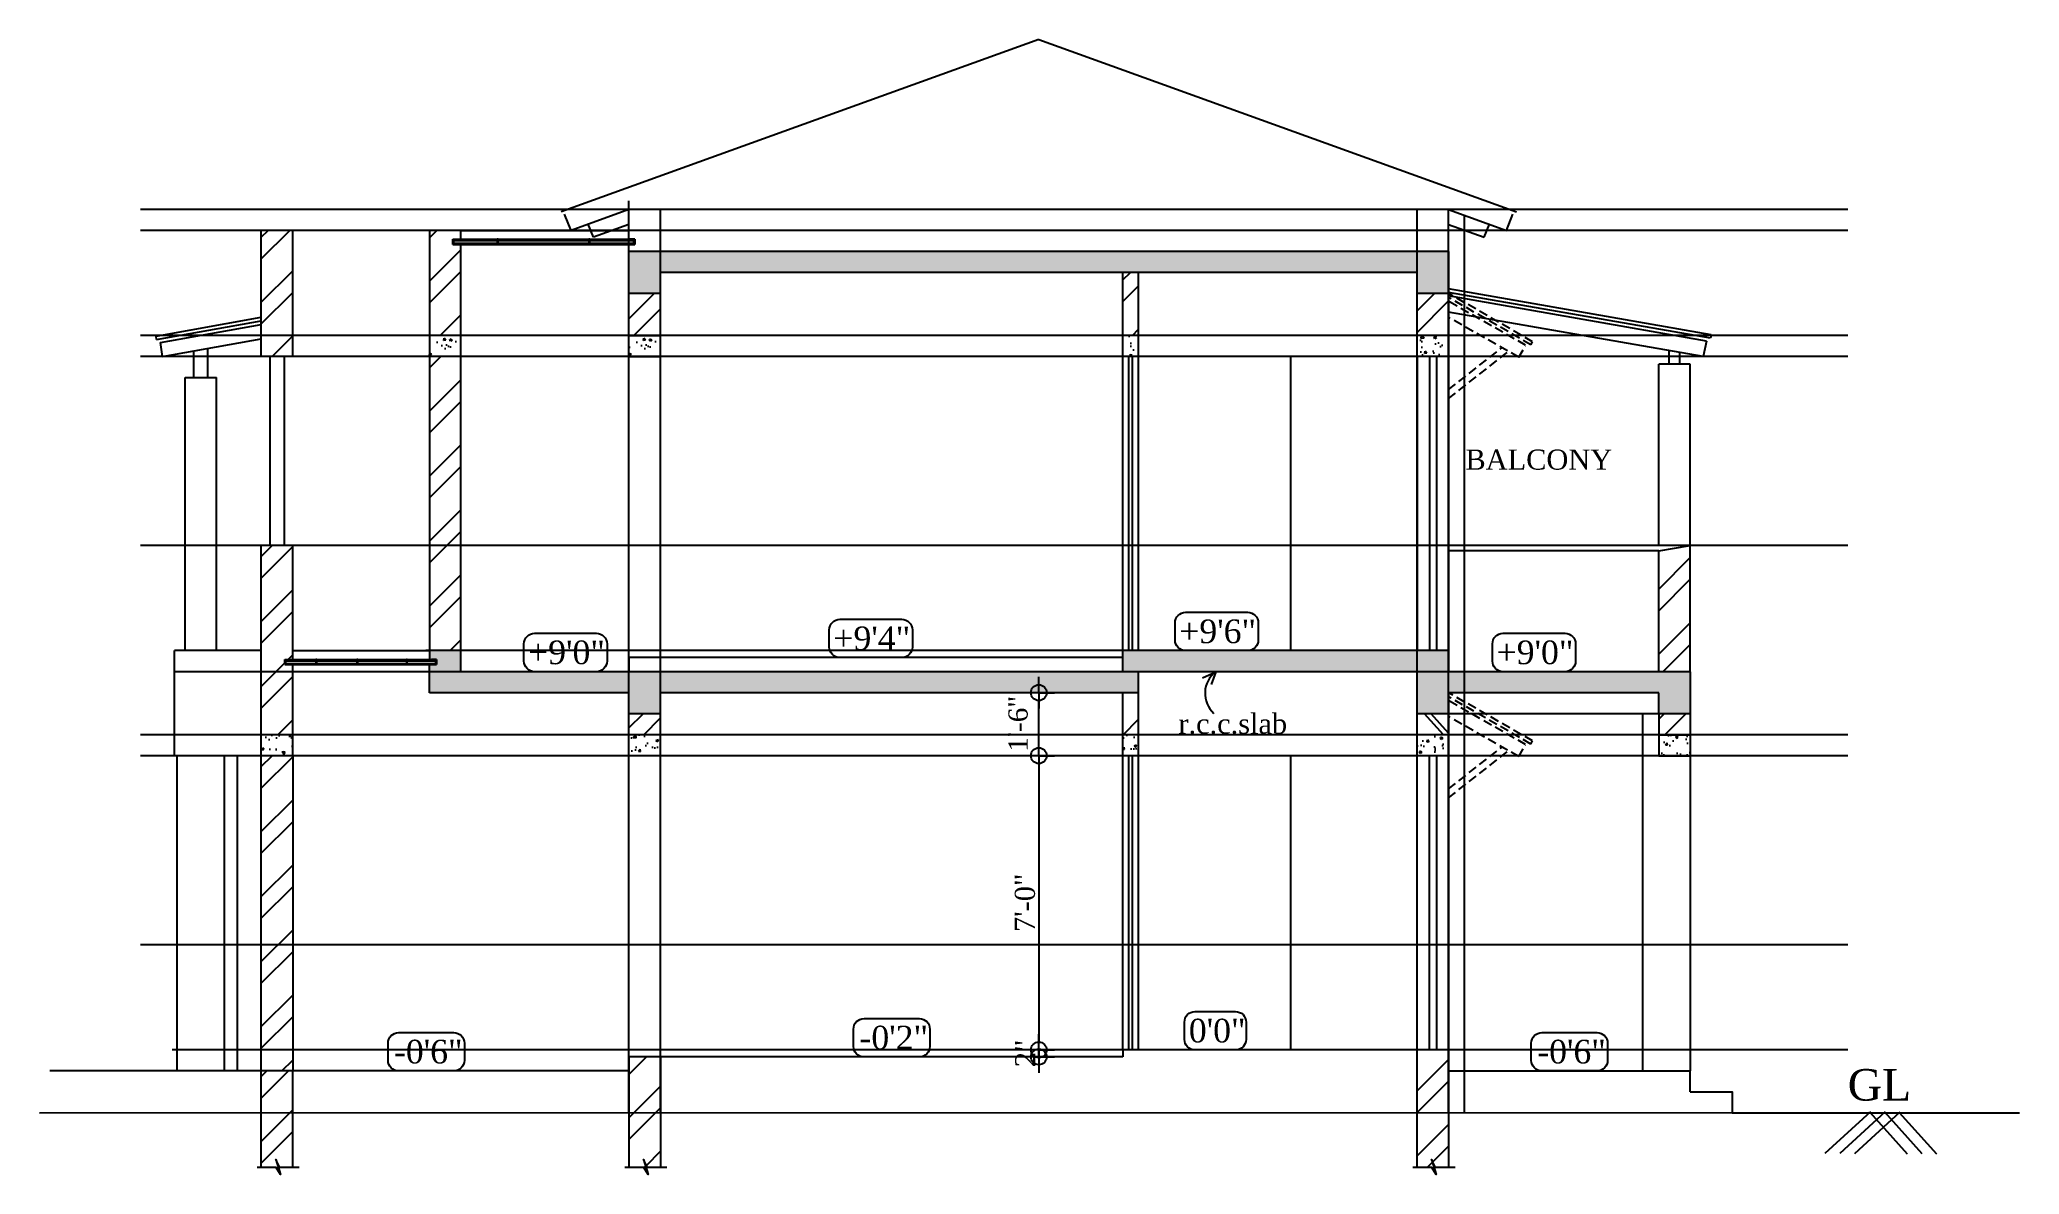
# Model space of a CAD drawing. Extents: x -4781 to 3971, y -2954 to -1072.
# Drawn here: x 3406 to 3971, y -2196 to -1872 of the extents above; entities that cross this region are included whole.
import ezdxf
from ezdxf.enums import TextEntityAlignment as Align

# ---------------------------------------------------------------- set-up
doc = ezdxf.new("R2010")
doc.units = 0
doc.header["$LTSCALE"] = 20
doc.header["$MEASUREMENT"] = 0
doc.header["$PDMODE"] = 34
doc.linetypes.add('HIDDEN2', pattern=[0.1875, 0.125, -0.0625])
doc.layers.get('0').update_dxf_attribs({"linetype": 'CONTINUOUS'})
doc.layers.get('DEFPOINTS').update_dxf_attribs({"linetype": 'CONTINUOUS'})
for name, color, linetype in [('ARC', 5, 'CONTINUOUS'), ('beam', 7, 'CONTINUOUS'), ('BORTEXT', 2, 'CONTINUOUS'), ('DETTEXT', 7, 'CONTINUOUS'), ('DIMLINE', 254, 'CONTINUOUS'), ('DOOR', 1, 'CONTINUOUS'), ('elevlay', 9, 'CONTINUOUS'), ('HATCH', 8, 'CONTINUOUS'), ('text', 2, 'CONTINUOUS'), ('tile', 22, 'CONTINUOUS'), ('tile 1', 9, 'CONTINUOUS'), ('wall', 13, 'CONTINUOUS')]:
    doc.layers.add(name, color=color, linetype=linetype)
doc.layers.add('guide', color=211, linetype='CONTINUOUS', plot=False)
doc.styles.add('DIMTEXT', font='times_1.ttf')
doc.styles.add('STYLE1', font='times_1.ttf')
doc.styles.add('style5', font='times_1.ttf')
doc.dimstyles.new('ARCH_48_0', dxfattribs={"dimtxt": 5.75, "dimasz": 2.25, "dimexe": 0.25, "dimexo": 0, "dimgap": 1, "dimtad": 1, "dimzin": 3, "dimdsep": 46, "dimlunit": 4, "dimtxsty": 'DIMTEXT', "dimblk": 'BLK', "dimcen": 0, "dimdle": 0.09375, "dimse1": 1, "dimse2": 1, "dimclrd": 254, "dimclrt": 3, "dimadec": 1, "dimazin": 0, "dimtfac": 1, "dimtix": 1, "dimtmove": 2, "dimatfit": 3, "dimldrblk": 'NONE', "dimfxl": 0.25, "dimtvp": 1.4625, "dimtolj": 1, "dimtzin": 15, "dimarcsym": 0})
pattern_1 = [(45, (3230.603, -1001.717), (-9.28078, 9.28078), []), (45, (3236.79, -1001.717), (-9.28078, 9.28078), [])]
pattern_2 = [(130, (11633.4025, -2468.209), (-7.172602, -0.6275213), [0.75, -8.25]), (185, (11633.4025, -2468.209), (1.387513, 7.521921), [0.6, -6.6]), (79.5486, (11632.805, -2468.261), (-5.785094, 6.8943954), [0.637402, -7.011421]), (133.8158, (11633.4025, -2466.209), (-10.67241, -1.65519), [1.125, -12.375]), (83.3644, (11632.513, -2466.347), (-9.346627, 9.741179), [0.956103, -10.51713]), (188.8158, (11633.402, -2466.209), (-9.34662, 9.741186), [0.9, -9.9]), (159, (11632.4025, -2466.709), (-5.9690705, -4.026189), [0.75, -8.25]), (214, (11632.4025, -2466.709), (-2.433153, 7.2515005), [0.6, -6.6]), (108.5486, (11631.905, -2467.0445), (-8.402226, 3.225305), [0.637402, -7.011421]), (142.5, (11633.4025, -2468.209), (-0.12159855, 3.3289385), [0, -6.52, 0, -6.7, 0, -6.625]), (172.5, (11633.4025, -2468.209), (-2.6306954, 3.9441171), [0, -3.82, 0, -6.37, 0, -2.525]), (212.5, (11635.6325, -2468.209), (-5.3382244, -0.2255487), [0, -2.5, 0, -7.8, 0, -10.35]), (222.5, (11636.6325, -2468.209), (-5.8318617, 1.0010498), [0, -3.25, 0, -5.18, 0, -7.35])]
pattern_3 = [(50, (3206.603, -1001.717), (7.172602, -0.62752), [0.75, -8.25]), (355, (3206.603, -1001.717), (-1.387513, 7.52192), [0.6, -6.6]), (100.4514, (3207.2005, -1001.7695), (5.785094, 6.894395), [0.6374, -7.01142]), (46.1842, (3206.603, -999.717), (10.67241, -1.65519), [1.125, -12.375]), (96.6356, (3207.492, -999.855), (9.34663, 9.74118), [0.9561, -10.51713]), (351.1842, (3206.603, -999.717), (9.34662, 9.74119), [0.9, -9.9]), (21, (3207.603, -1000.217), (5.96907, -4.02619), [0.75, -8.25]), (326, (3207.603, -1000.217), (2.433153, 7.2515), [0.6, -6.6]), (71.4514, (3208.1, -1000.553), (8.402226, 3.225305), [0.6374, -7.01142]), (37.5, (3206.6028, -1001.7172), (0.1215986, 3.3289385), [0, -6.52, 0, -6.7, 0, -6.625]), (7.5, (3206.6028, -1001.7172), (2.630695, 3.944117), [0, -3.82, 0, -6.37, 0, -2.525]), (327.5, (3204.3728, -1001.7172), (5.3382244, -0.225549), [0, -2.5, 0, -7.8, 0, -10.35]), (317.5, (3203.373, -1001.717), (5.831862, 1.00105), [0, -3.25, 0, -5.18, 0, -7.35])]
pattern_4 = [(45, (3206.603, -1001.717), (-9.28078, 9.28078), []), (45, (3212.79, -1001.717), (-9.28078, 9.28078), [])]
pattern_5 = [(45, (3194.603, -1001.717), (-9.28078, 9.28078), []), (45, (3200.79, -1001.717), (-9.28078, 9.28078), [])]

msp = doc.modelspace()

# ---------------------------------------------------------------- texts
at = {"layer": 'BORTEXT', "style": 'style5'}
for s, p in [('+9\'4"', (3632.545, -2046.638)), ('+9\'6"', (3731.287, -2044.638)), ('+9\'0"', (3545.381, -2050.638)), ('+9\'0"', (3821.893, -2050.638)), ('0\'0"', (3734.033, -2158.638)), ('-0\'6"', (3507.1, -2164.638)), ('-0\'2"', (3639.998, -2160.638)), ('-0\'6"', (3833.498, -2164.638))]:
    msp.add_text(s, height=6.75, dxfattribs=at).set_placement(p)
at = {"layer": 'DETTEXT', "style": 'style5'}
msp.add_text('r.c.c.slab', height=5.7389, dxfattribs=at).set_placement((3746.569, -2067.523), align=Align.MIDDLE)
at = {"layer": 'text'}
for s, height, style, p in [('BALCONY', 5.7389, 'style5', (3813.004, -1995.102)), ('GL ', 9, 'STYLE1', (3922.138, -2175.245))]:
    msp.add_text(s, height=height, dxfattribs=dict(at, style=style)).set_placement(p)

# ---------------------------------------------------------------- blocks, each defined once
blk = doc.blocks.new('BLK')
for q in [(-2, 0), (0, 2), (2, 0), (0, -2)]:
    blk.add_line((0, 0), q)
blk.add_circle((0, 0), 1)
blk = doc.blocks.new('*D68')
at = {"layer": 'DEFPOINTS', "color": 0, "lineweight": -2, "transparency": 16777216}
for p in [(3691.19, -2058.78), (3715.19, -2058.78), (3715.19, -2076.78)]:
    blk.add_point(p, dxfattribs=at)
at = {"layer": 'DIMLINE', "color": 254, "lineweight": -2, "transparency": 16777216}
blk.add_line((3691.19, -2074.53), (3691.19, -2061.03), dxfattribs=at)
at = {"layer": 'DIMLINE', "color": 254, "lineweight": -2, "transparency": 16777216, "xscale": 2.25, "yscale": 2.25, "zscale": 2.25}
for p, rotation in [((3691.19, -2058.78), 90), ((3691.19, -2076.78), 270)]:
    blk.add_blockref('BLK', p, dxfattribs=dict(at, rotation=rotation))
at = {"layer": 'DIMLINE', "color": 3, "transparency": 16777216, "insert": (3685.3, -2067.66), "char_height": 5.5, "attachment_point": 5, "rotation": 90, "style": 'DIMTEXT'}
blk.add_mtext('\\A1;1\'-6"', dxfattribs=at)
blk = doc.blocks.new('_None')
blk = doc.blocks.new('*D69')
at = {"layer": 'DEFPOINTS', "color": 0, "lineweight": -2, "transparency": 16777216}
for p in [(3715.19, -2076.78), (3691.19, -2160.78), (3715.19, -2160.78)]:
    blk.add_point(p, dxfattribs=at)
at = {"layer": 'DIMLINE', "color": 254, "lineweight": -2, "transparency": 16777216}
blk.add_line((3691.19, -2079.03), (3691.19, -2158.53), dxfattribs=at)
at = {"layer": 'DIMLINE', "color": 254, "lineweight": -2, "transparency": 16777216, "xscale": 2.25, "yscale": 2.25, "zscale": 2.25}
for p, rotation in [((3691.19, -2076.78), 90), ((3691.19, -2160.78), 270)]:
    blk.add_blockref('BLK', p, dxfattribs=dict(at, rotation=rotation))
at = {"layer": 'DIMLINE', "color": 3, "lineweight": -2, "transparency": 16777216, "insert": (3687.26, -2118.78), "char_height": 5.75, "attachment_point": 5, "rotation": 90, "style": 'DIMTEXT'}
blk.add_mtext('\\A1;7\'-0"', dxfattribs=at)
blk = doc.blocks.new('*D70')
at = {"layer": 'DEFPOINTS', "color": 0, "lineweight": -2, "transparency": 16777216}
for p in [(3691.19, -2162.78), (3715.19, -2160.78), (3715.19, -2162.78)]:
    blk.add_point(p, dxfattribs=at)
at = {"layer": 'DIMLINE', "color": 254, "lineweight": -2, "transparency": 16777216}
for p, q in [((3691.19, -2158.53), (3691.19, -2156.28)), ((3691.19, -2160.78), (3691.19, -2162.78)), ((3691.19, -2165.03), (3691.19, -2167.28))]:
    blk.add_line(p, q, dxfattribs=at)
at = {"layer": 'DIMLINE', "color": 254, "lineweight": -2, "transparency": 16777216, "xscale": 2.25, "yscale": 2.25, "zscale": 2.25}
for p, rotation in [((3691.19, -2160.78), 270), ((3691.19, -2162.78), 90)]:
    blk.add_blockref('BLK', p, dxfattribs=dict(at, rotation=rotation))
at = {"layer": 'DIMLINE', "color": 3, "lineweight": -2, "transparency": 16777216, "insert": (3687.32, -2161.78), "char_height": 5.75, "attachment_point": 5, "rotation": 90, "style": 'DIMTEXT'}
blk.add_mtext('\\A1;2"', dxfattribs=at)

# ---------------------------------------------------------------- dimensions: what is measured, and where the dimension line sits
at = {"layer": 'DIMLINE'}
dim = msp.add_linear_dim(base=(3691.192, -2058.782), p1=(3715.192, -2076.782), p2=(3715.192, -2058.782), angle=90, dimstyle='ARCH_48_0', override={"dimtxt": 5.5, "dimfxl": 0.125, "dimarcsym": 1}, dxfattribs=at)
dim.commit()
dim.dimension.update_dxf_attribs({"geometry": '*D68', "text_midpoint": (3685.296, -2067.656), "dimtype": 160})
at = {"layer": 'DIMLINE', "lineweight": -2}
for base, p1, p2, picture, middle in [((3691.192, -2160.782), (3715.192, -2076.782), (3715.192, -2160.782), '*D69', (3687.259, -2118.782)), ((3691.192, -2162.782), (3715.192, -2160.782), (3715.192, -2162.782), '*D70', (3687.317, -2161.782))]:
    dim = msp.add_linear_dim(base=base, p1=p1, p2=p2, angle=90, dimstyle='ARCH_48_0', override={"dimfxl": 0.18}, dxfattribs=at)
    dim.commit()
    dim.dimension.update_dxf_attribs({"geometry": picture, "text_midpoint": middle})

# ---------------------------------------------------------------- hatches: boundary and pattern name
at = {"layer": 'HATCH'}
h = msp.add_hatch(dxfattribs=at)
h.set_pattern_fill('ANSI32', color=8, scale=35, style=0)
h.set_pattern_definition([(45, (3146.603, -1007.717), (-9.28078, 9.28078), []), (45, (3152.79, -1007.717), (-9.28078, 9.28078), [])])
h.paths.add_polyline_path([(3469.192, -1962.782), (3478.192, -1962.782), (3478.192, -1936.782), (3478.192, -1935.885), (3478.192, -1935.461), (3477.443, -1935.282), (3478.192, -1935.282), (3478.192, -1926.782), (3469.192, -1926.782)])
h = msp.add_hatch(dxfattribs=at)
h.set_pattern_fill('ANSI32', color=8, scale=35, style=0)
h.set_pattern_definition(pattern_5)
h.paths.add_polyline_path([(3517.192, -1956.782), (3526.192, -1956.782), (3526.192, -1930.782), (3523.943, -1930.782), (3523.943, -1929.282), (3525.443, -1929.282), (3526.192, -1929.282), (3526.192, -1926.782), (3517.192, -1926.782)])
at = {"layer": 'HATCH', "lineweight": -2}
h = msp.add_hatch(dxfattribs=at)
h.set_pattern_fill('AR-CONC', color=8, style=0)
h.set_pattern_definition([(50, (2653.844, -1001.717), (7.172602, -0.627521), [0.75, -8.25]), (355, (2653.844, -1001.717), (-1.387513, 7.52192), [0.6, -6.6]), (100.4514, (2654.442, -1001.7695), (5.785094, 6.894395), [0.637402, -7.01142]), (46.1842, (2653.844, -999.717), (10.67241, -1.65519), [1.125, -12.375]), (96.6356, (2654.734, -999.855), (9.34663, 9.74118), [0.9561, -10.51713]), (351.1842, (2653.844, -999.717), (9.34662, 9.74119), [0.9, -9.9]), (21, (2654.844, -1000.217), (5.96907, -4.02619), [0.75, -8.25]), (326, (2654.844, -1000.217), (2.433153, 7.2515), [0.6, -6.6]), (71.4514, (2655.342, -1000.553), (8.402226, 3.225305), [0.637402, -7.01142]), (37.5, (2653.8443, -1001.7172), (0.1215986, 3.3289385), [0, -6.52, 0, -6.7, 0, -6.625]), (7.5, (2653.8443, -1001.7172), (2.630695, 3.944117), [0, -3.82, 0, -6.37, 0, -2.525]), (327.5, (2651.6143, -1001.7172), (5.3382244, -0.2255487), [0, -2.5, 0, -7.8, 0, -10.35]), (317.5, (2650.6143, -1001.717), (5.831862, 1.00105), [0, -3.25, 0, -5.18, 0, -7.35])])
h.paths.add_polyline_path([(3574.192, -1932.782), (3574.192, -1944.782), (3583.192, -1944.782), (3583.192, -1938.782), (3799.192, -1938.782), (3799.192, -1944.782), (3808.192, -1944.782), (3808.192, -1932.782)])
at = {"layer": 'HATCH'}
h = msp.add_hatch(dxfattribs=at)
h.set_pattern_fill('ANSI32', color=8, scale=35, style=0)
h.set_pattern_definition(pattern_4)
h.paths.add_polyline_path([(3719.692, -1938.782), (3715.192, -1938.782), (3715.192, -1956.782), (3719.692, -1956.782)])
h = msp.add_hatch(dxfattribs=at)
h.set_pattern_fill('ANSI32', color=8, scale=35, style=0)
h.set_pattern_definition(pattern_4)
h.paths.add_polyline_path([(3583.192, -1944.782), (3574.192, -1944.782), (3574.192, -1956.782), (3583.192, -1956.782)])
h = msp.add_hatch(dxfattribs=at)
h.set_pattern_fill('ANSI32', color=8, scale=35, style=0)
h.set_pattern_definition(pattern_4)
h.paths.add_polyline_path([(3808.192, -1944.782), (3799.192, -1944.782), (3799.192, -1956.782), (3808.192, -1956.782)])
h = msp.add_hatch(dxfattribs=at)
h.set_pattern_fill('AR-CONC', color=256, style=0)
h.set_pattern_definition([(130, (11564.4025, -2468.209), (-7.172602, -0.6275213), [0.75, -8.25]), (185, (11564.4025, -2468.209), (1.387513, 7.521921), [0.6, -6.6]), (79.5486, (11563.805, -2468.261), (-5.785094, 6.8943954), [0.637402, -7.011421]), (133.8158, (11564.4025, -2466.209), (-10.6724105, -1.65519), [1.125, -12.375]), (83.3644, (11563.513, -2466.347), (-9.346627, 9.741179), [0.956103, -10.51713]), (188.8158, (11564.402, -2466.209), (-9.34662, 9.741186), [0.9, -9.9]), (159, (11563.4025, -2466.709), (-5.9690705, -4.026189), [0.75, -8.25]), (214, (11563.4025, -2466.709), (-2.433153, 7.2515005), [0.6, -6.6]), (108.5486, (11562.905, -2467.0445), (-8.402226, 3.225305), [0.637402, -7.011421]), (142.5, (11564.4025, -2468.209), (-0.12159855, 3.3289385), [0, -6.52, 0, -6.7, 0, -6.625]), (172.5, (11564.4025, -2468.209), (-2.6306954, 3.9441171), [0, -3.82, 0, -6.37, 0, -2.525]), (212.5, (11566.6325, -2468.209), (-5.3382244, -0.2255487), [0, -2.5, 0, -7.8, 0, -10.35]), (222.5, (11567.6325, -2468.209), (-5.8318617, 1.0010498), [0, -3.25, 0, -5.18, 0, -7.35])])
h.paths.add_polyline_path([(3526.192, -1956.782), (3517.192, -1956.782), (3517.192, -1962.782), (3526.192, -1962.782)])
h = msp.add_hatch(dxfattribs=at)
h.set_pattern_fill('AR-CONC', color=256, style=0)
h.set_pattern_definition([(130, (11621.4025, -2468.209), (-7.172602, -0.6275213), [0.75, -8.25]), (185, (11621.4025, -2468.209), (1.387513, 7.521921), [0.6, -6.6]), (79.5486, (11620.805, -2468.261), (-5.785094, 6.8943954), [0.637402, -7.011421]), (133.8158, (11621.4025, -2466.209), (-10.6724105, -1.65519), [1.125, -12.375]), (83.3644, (11620.513, -2466.347), (-9.346627, 9.741179), [0.956103, -10.51713]), (188.8158, (11621.402, -2466.209), (-9.34662, 9.741186), [0.9, -9.9]), (159, (11620.4025, -2466.709), (-5.9690705, -4.026189), [0.75, -8.25]), (214, (11620.4025, -2466.709), (-2.433153, 7.2515005), [0.6, -6.6]), (108.5486, (11619.905, -2467.0445), (-8.402226, 3.225305), [0.637402, -7.011421]), (142.5, (11621.4025, -2468.209), (-0.12159855, 3.3289385), [0, -6.52, 0, -6.7, 0, -6.625]), (172.5, (11621.4025, -2468.209), (-2.6306954, 3.9441171), [0, -3.82, 0, -6.37, 0, -2.525]), (212.5, (11623.6325, -2468.209), (-5.3382244, -0.2255487), [0, -2.5, 0, -7.8, 0, -10.35]), (222.5, (11624.6325, -2468.209), (-5.8318617, 1.0010498), [0, -3.25, 0, -5.18, 0, -7.35])])
h.paths.add_polyline_path([(3583.192, -1956.782), (3574.192, -1956.782), (3574.192, -1962.782), (3583.192, -1962.782)])
at = {"layer": 'HATCH', "lineweight": -2}
h = msp.add_hatch(dxfattribs=at)
h.set_pattern_fill('AR-CONC', color=8, style=0)
h.set_pattern_definition(pattern_3)
h.paths.add_polyline_path([(3719.692, -1956.782), (3715.192, -1956.782), (3715.192, -1962.782), (3719.692, -1962.782)])
at = {"layer": 'HATCH'}
h = msp.add_hatch(dxfattribs=at)
h.set_pattern_fill('AR-CONC', color=256, style=0)
h.set_pattern_definition(pattern_2)
h.paths.add_polyline_path([(3799.192, -1956.782), (3808.192, -1956.782), (3808.192, -1962.782), (3799.192, -1962.782)])
h = msp.add_hatch(dxfattribs=at)
h.set_pattern_fill('ANSI32', color=8, scale=35, style=0)
h.set_pattern_definition(pattern_5)
h.paths.add_polyline_path([(3526.192, -1962.782), (3517.192, -1962.782), (3517.192, -2046.782), (3526.192, -2046.782)])
h = msp.add_hatch(dxfattribs=at)
h.set_pattern_fill('ANSI32', color=8, scale=35, style=0)
h.set_pattern_definition(pattern_4)
h.paths.add_polyline_path([(3478.192, -2050.782), (3475.943, -2050.782), (3475.943, -2049.282), (3477.443, -2049.282), (3478.192, -2049.282), (3478.192, -2016.782), (3469.192, -2016.782), (3469.192, -2061.782), (3469.192, -2070.782), (3478.192, -2070.782)])
h = msp.add_hatch(dxfattribs=at)
h.set_pattern_fill('ANSI32', color=8, scale=35, style=0)
h.set_pattern_definition(pattern_4)
h.paths.add_polyline_path([(3877.192, -2016.782), (3868.192, -2018.282), (3868.192, -2052.782), (3877.192, -2052.782)])
at = {"layer": 'HATCH', "lineweight": -2}
h = msp.add_hatch(dxfattribs=at)
h.set_pattern_fill('AR-CONC', color=8, style=0)
h.set_pattern_definition(pattern_3)
h.paths.add_polyline_path([(3715.192, -2046.782), (3715.192, -2052.782), (3526.192, -2052.782), (3526.192, -2046.782), (3517.192, -2046.782), (3517.192, -2049.282), (3517.777, -2049.282), (3519.277, -2049.282), (3519.277, -2050.782), (3517.192, -2050.782), (3517.192, -2058.782), (3574.192, -2058.782), (3574.192, -2064.782), (3583.192, -2064.782), (3583.192, -2058.782), (3719.692, -2058.782), (3719.692, -2052.782), (3799.192, -2052.782), (3799.192, -2064.782), (3808.192, -2064.782), (3808.192, -2058.782), (3868.192, -2058.782), (3868.192, -2064.782), (3877.192, -2064.782), (3877.192, -2052.782), (3808.192, -2052.782), (3808.192, -2046.782)])
at = {"layer": 'HATCH'}
h = msp.add_hatch(dxfattribs=at)
h.set_pattern_fill('ANSI32', color=8, scale=35, style=0)
h.set_pattern_definition(pattern_4)
h.paths.add_polyline_path([(3719.692, -2058.782), (3715.192, -2058.782), (3715.192, -2070.782), (3719.692, -2070.782)])
h = msp.add_hatch(dxfattribs=at)
h.set_pattern_fill('ANSI32', color=8, scale=35, style=0)
h.set_pattern_definition(pattern_1)
h.paths.add_polyline_path([(3583.192, -2064.782), (3574.192, -2064.782), (3574.192, -2070.782), (3583.192, -2070.782)])
h = msp.add_hatch(dxfattribs=at)
h.set_pattern_fill('ANSI32', color=8, scale=35, style=0)
h.set_pattern_definition(pattern_4)
h.paths.add_polyline_path([(3877.192, -2070.782), (3877.192, -2064.782), (3868.192, -2064.782), (3868.192, -2070.782)])
at = {"layer": 'HATCH', "lineweight": -2}
h = msp.add_hatch(dxfattribs=at)
h.set_pattern_fill('AR-CONC', color=8, style=0)
h.set_pattern_definition(pattern_3)
h.paths.add_polyline_path([(3469.192, -2070.782), (3469.192, -2076.782), (3478.192, -2076.782), (3478.192, -2070.782)])
h = msp.add_hatch(dxfattribs=at)
h.set_pattern_fill('AR-CONC', color=8, style=0)
h.set_pattern_definition([(50, (3230.603, -1001.717), (7.172602, -0.62752), [0.75, -8.25]), (355, (3230.603, -1001.717), (-1.387513, 7.52192), [0.6, -6.6]), (100.4514, (3231.2005, -1001.7695), (5.785094, 6.894395), [0.6374, -7.01142]), (46.1842, (3230.603, -999.717), (10.67241, -1.65519), [1.125, -12.375]), (96.6356, (3231.492, -999.855), (9.34663, 9.74118), [0.9561, -10.51713]), (351.1842, (3230.603, -999.717), (9.34662, 9.74119), [0.9, -9.9]), (21, (3231.603, -1000.217), (5.96907, -4.02619), [0.75, -8.25]), (326, (3231.603, -1000.217), (2.433153, 7.2515), [0.6, -6.6]), (71.4514, (3232.1, -1000.553), (8.402226, 3.225305), [0.6374, -7.01142]), (37.5, (3230.6028, -1001.7172), (0.1215986, 3.3289385), [0, -6.52, 0, -6.7, 0, -6.625]), (7.5, (3230.6028, -1001.7172), (2.630695, 3.944117), [0, -3.82, 0, -6.37, 0, -2.525]), (327.5, (3228.3728, -1001.7172), (5.3382244, -0.225549), [0, -2.5, 0, -7.8, 0, -10.35]), (317.5, (3227.373, -1001.717), (5.831862, 1.00105), [0, -3.25, 0, -5.18, 0, -7.35])])
h.paths.add_polyline_path([(3574.192, -2070.782), (3574.192, -2076.782), (3583.192, -2076.782), (3583.192, -2070.782)])
h = msp.add_hatch(dxfattribs=at)
h.set_pattern_fill('AR-CONC', color=8, style=0)
h.set_pattern_definition(pattern_3)
h.paths.add_polyline_path([(3719.692, -2070.782), (3715.192, -2070.782), (3715.192, -2076.782), (3719.692, -2076.782)])
at = {"layer": 'HATCH'}
h = msp.add_hatch(dxfattribs=at)
h.set_pattern_fill('AR-CONC', color=256, style=0)
h.set_pattern_definition(pattern_2)
h.paths.add_polyline_path([(3799.192, -2070.782), (3808.192, -2070.782), (3808.192, -2076.782), (3799.192, -2076.782)])
at = {"layer": 'HATCH', "lineweight": -2}
h = msp.add_hatch(dxfattribs=at)
h.set_pattern_fill('AR-CONC', color=8, style=0)
h.set_pattern_definition(pattern_3)
h.paths.add_polyline_path([(3868.192, -2070.782), (3868.192, -2076.782), (3877.192, -2076.782), (3877.192, -2070.782)])
at = {"layer": 'HATCH'}
h = msp.add_hatch(dxfattribs=at)
h.set_pattern_fill('ANSI32', color=8, scale=35, style=0)
h.set_pattern_definition([(45, (3146.603, -1121.717), (-9.28078, 9.28078), []), (45, (3152.79, -1121.717), (-9.28078, 9.28078), [])])
h.paths.add_polyline_path([(3478.192, -2076.782), (3469.192, -2076.782), (3469.192, -2166.782), (3478.192, -2166.782)])
h = msp.add_hatch(dxfattribs=at)
h.set_pattern_fill('ANSI32', color=8, scale=35, style=0)
h.set_pattern_definition(pattern_1)
h.paths.add_polyline_path([(3583.192, -2162.782), (3574.192, -2162.782), (3574.192, -2194.382), (3579.06, -2194.382), (3578.355, -2192.071), (3579.469, -2194.386), (3583.192, -2194.386)])
h = msp.add_hatch(dxfattribs=at)
h.set_pattern_fill('ANSI32', color=8, scale=35, style=0)
h.set_pattern_definition(pattern_4)
h.paths.add_polyline_path([(3799.192, -2194.382), (3804.06, -2194.382), (3803.355, -2192.071), (3804.469, -2194.386), (3808.192, -2194.386), (3808.192, -2160.782), (3799.192, -2160.782)])
h = msp.add_hatch(dxfattribs=at)
h.set_pattern_fill('ANSI32', color=8, scale=35, style=0)
h.set_pattern_definition(pattern_4)
h.paths.add_polyline_path([(3478.192, -2166.782), (3469.192, -2166.782), (3469.192, -2194.382), (3474.06, -2194.382), (3473.355, -2192.071), (3474.469, -2194.386), (3478.192, -2194.386)])

# ---------------------------------------------------------------- linework, layer by layer
at = {"lineweight": -2}
for p, q in [((3691.192, -1872.31), (3554.817, -1921.473)), ((3691.192, -1872.31), (3827.567, -1921.473)), ((3526.192, -1926.782), (3574.192, -1926.782)), ((3564.042, -1928.75), (3562.542, -1925.042)), ((3574.192, -1925.1), (3564.042, -1928.75)), ((3808.192, -1925.1), (3818.343, -1928.75)), ((3812.692, -2178.782), (3812.692, -1922.488)), ((3818.343, -1928.75), (3819.842, -1925.042)), ((3575.873, -1929.282), (3575.873, -1930.782)), ((3881.809, -1958.375), (3808.192, -1945.507)), ((3880.902, -1962.782), (3808.192, -1950.089)), ((3881.809, -1958.375), (3880.902, -1962.782)), ((3471.7, -1962.782), (3471.7, -2016.782)), ((3475.7, -1962.782), (3475.7, -2016.782)), ((3574.192, -2048.782), (3574.192, -1962.782)), ((3583.192, -2048.782), (3583.192, -1962.782)), ((3799.192, -1962.782), (3763.192, -1962.782)), ((3763.192, -2046.782), (3763.192, -1962.782)), ((3478.192, -2046.782), (3517.192, -2046.782)), ((3519.277, -2049.282), (3519.277, -2050.782)), ((3715.192, -2048.782), (3574.192, -2048.782)), ((3574.192, -2048.782), (3574.192, -2052.782)), ((3574.192, -2162.782), (3574.192, -2076.782)), ((3583.192, -2162.782), (3583.192, -2076.782)), ((3799.192, -2076.782), (3763.192, -2076.782)), ((3763.192, -2160.782), (3763.192, -2076.782))]:
    msp.add_line(p, q, dxfattribs=at)
at = {"color": 0, "lineweight": -2}
msp.add_line((3569.692, -1926.718), (3569.514, -1926.782), dxfattribs=at)
at = {"color": 2}
for p, q in [((3523.943, -1930.782), (3523.943, -1929.282)), ((3523.943, -1929.282), (3525.443, -1929.282)), ((3524.193, -1930.532), (3524.193, -1929.532)), ((3524.193, -1929.532), (3525.193, -1929.532)), ((3575.873, -1929.282), (3574.373, -1929.282)), ((3575.623, -1929.532), (3574.623, -1929.532)), ((3575.623, -1930.532), (3575.623, -1929.532)), ((3575.873, -1930.782), (3575.873, -1929.282)), ((3475.943, -2050.782), (3475.943, -2049.282)), ((3475.943, -2049.282), (3477.443, -2049.282)), ((3476.193, -2050.532), (3476.193, -2049.532)), ((3476.193, -2049.532), (3477.193, -2049.532)), ((3519.277, -2049.282), (3517.777, -2049.282)), ((3519.027, -2049.532), (3518.027, -2049.532)), ((3519.027, -2050.532), (3519.027, -2049.532)), ((3519.277, -2050.782), (3519.277, -2049.282))]:
    msp.add_line(p, q, dxfattribs=at)
for p, q in [((3523.943, -1930.782), (3575.865, -1930.782)), ((3525.443, -1929.282), (3574.373, -1929.282)), ((3871.192, -1965.018), (3871.192, -1961.145)), ((3868.192, -2016.782), (3868.192, -1965.018)), ((3877.192, -1965.018), (3868.192, -1965.018)), ((3874.192, -1965.018), (3874.192, -1961.651)), ((3877.192, -2016.782), (3877.192, -1965.018)), ((3877.192, -2016.782), (3808.192, -2016.782)), ((3475.943, -2050.782), (3519.269, -2050.782)), ((3477.443, -2049.282), (3517.777, -2049.282)), ((3928.611, -2178.484), (3915.63, -2190.371)), ((3932.853, -2178.484), (3919.872, -2190.371)), ((3937.027, -2178.552), (3924.068, -2190.419)), ((3928.442, -2178.552), (3939.09, -2190.419)), ((3932.616, -2178.484), (3943.286, -2190.371)), ((3936.858, -2178.62), (3947.507, -2190.487))]:
    msp.add_line(p, q)
at = {"color": 9}
for p, q in [((3524.193, -1929.657), (3536.59, -1929.657)), ((3524.193, -1930.407), (3536.59, -1930.407)), ((3536.84, -1929.657), (3562.743, -1929.657)), ((3536.84, -1930.407), (3562.743, -1930.407)), ((3562.993, -1929.657), (3575.623, -1929.657)), ((3562.993, -1930.407), (3575.623, -1930.407)), ((3469.192, -2046.782), (3444.442, -2046.782)), ((3444.442, -2076.782), (3444.442, -2046.782)), ((3476.193, -2049.657), (3484.777, -2049.657)), ((3476.193, -2050.407), (3484.777, -2050.407)), ((3485.027, -2049.657), (3496.517, -2049.657)), ((3485.027, -2050.407), (3496.517, -2050.407)), ((3496.767, -2049.657), (3510.656, -2049.657)), ((3496.767, -2050.407), (3510.656, -2050.407)), ((3510.906, -2049.657), (3519.027, -2049.657)), ((3510.906, -2050.407), (3519.027, -2050.407)), ((3469.192, -2076.782), (3444.442, -2076.782)), ((3445.192, -2166.782), (3445.192, -2076.782)), ((3458.692, -2166.782), (3458.692, -2076.782))]:
    msp.add_line(p, q, dxfattribs=at)
at = {"color": 9, "linetype": 'HIDDEN2', "lineweight": -2}
for p, q in [((3830.192, -1959.582), (3808.192, -1947.065)), ((3828.223, -1963.027), (3808.192, -1951.63)), ((3808.192, -1972.241), (3823.424, -1960.297)), ((3808.192, -1974.782), (3825.302, -1961.365)), ((3828.223, -1963.027), (3830.154, -1959.633)), ((3830.192, -2073.582), (3808.192, -2061.065)), ((3828.223, -2077.027), (3808.192, -2065.63)), ((3808.192, -2086.241), (3823.424, -2074.297)), ((3828.223, -2077.027), (3830.154, -2073.633)), ((3808.192, -2088.782), (3825.302, -2075.365))]:
    msp.add_line(p, q, dxfattribs=at)
at = {"color": 8}
msp.add_line((3868.192, -2018.282), (3808.192, -2018.282), dxfattribs=at)
for points in [[(3480.027, -2194.386), (3474.469, -2194.386), (3473.355, -2192.071), (3474.653, -2196.326), (3473.45, -2194.382), (3468, -2194.382)], [(3585.027, -2194.386), (3579.469, -2194.386), (3578.355, -2192.071), (3579.653, -2196.326), (3578.45, -2194.382), (3573, -2194.382)], [(3810.027, -2194.386), (3804.469, -2194.386), (3803.355, -2192.071), (3804.653, -2196.326), (3803.45, -2194.382), (3798, -2194.382)]]:
    msp.add_lwpolyline(points)
at = {"color": 2}
for centre, radius, start, end in [((3523.947, -1930.536), 0.246, 269.11219, 0.88781), ((3525.204, -1929.293), 0.239, 267.27021, 2.72979), ((3574.612, -1929.293), 0.239, 177.27021, 272.72979), ((3575.869, -1930.536), 0.246, 179.11219, 270.88781), ((3475.947, -2050.536), 0.246, 269.11219, 0.88781), ((3477.204, -2049.293), 0.239, 267.27021, 2.72979), ((3518.015, -2049.293), 0.239, 177.27021, 272.72979), ((3519.273, -2050.536), 0.246, 179.11219, 270.88781)]:
    msp.add_arc(centre, radius, start, end, dxfattribs=at)
at = {"layer": 'ARC'}
for points in [[(3536.84, -1929.282), (3536.59, -1929.282), (3536.59, -1930.782), (3536.84, -1930.782)], [(3562.993, -1929.282), (3562.743, -1929.282), (3562.743, -1930.782), (3562.993, -1930.782)], [(3485.027, -2049.282), (3484.777, -2049.282), (3484.777, -2050.782), (3485.027, -2050.782)], [(3496.767, -2049.282), (3496.517, -2049.282), (3496.517, -2050.782), (3496.767, -2050.782)], [(3510.906, -2049.282), (3510.656, -2049.282), (3510.656, -2050.782), (3510.906, -2050.782)]]:
    msp.add_lwpolyline(points, close=True, dxfattribs=at)
at = {"layer": 'beam'}
for p, q in [((3868.192, -2064.782), (3808.192, -2064.782)), ((3863.692, -2166.782), (3863.692, -2064.782)), ((3877.192, -2076.782), (3877.192, -2166.782))]:
    msp.add_line(p, q, dxfattribs=at)
at = {"layer": 'BORTEXT', "color": 0}
for points in [[(3634.37, -2037.831), (3652.098, -2037.831, -0.4142136), (3655.098, -2040.831), (3655.098, -2045.782, -0.4142136), (3652.098, -2048.782), (3634.37, -2048.782, -0.4142136), (3631.37, -2045.782), (3631.37, -2040.831, -0.4142136)], [(3733.112, -2035.831), (3750.84, -2035.831, -0.4142136), (3753.84, -2038.831), (3753.84, -2043.782, -0.4142136), (3750.84, -2046.782), (3733.112, -2046.782, -0.4142136), (3730.112, -2043.782), (3730.112, -2038.831, -0.4142136)], [(3547.206, -2041.831), (3564.934, -2041.831, -0.4142136), (3567.934, -2044.831), (3567.934, -2049.782, -0.4142136), (3564.934, -2052.782), (3547.206, -2052.782, -0.4142136), (3544.206, -2049.782), (3544.206, -2044.831, -0.4142136)], [(3823.718, -2041.831), (3841.447, -2041.831, -0.4142136), (3844.447, -2044.831), (3844.447, -2049.782, -0.4142136), (3841.447, -2052.782), (3823.718, -2052.782, -0.4142136), (3820.718, -2049.782), (3820.718, -2044.831, -0.4142136)], [(3641.292, -2151.831), (3657.092, -2151.831, -0.4142136), (3660.092, -2154.831), (3660.092, -2159.782, -0.4142136), (3657.092, -2162.782), (3641.292, -2162.782, -0.4142136), (3638.292, -2159.782), (3638.292, -2154.831, -0.4142136)], [(3735.784, -2149.831), (3747.377, -2149.831, -0.4142136), (3750.377, -2152.831), (3750.377, -2157.782, -0.4142136), (3747.377, -2160.782), (3735.784, -2160.782, -0.4142136), (3732.784, -2157.782), (3732.784, -2152.831, -0.4142136)], [(3508.395, -2155.831), (3524.194, -2155.831, -0.4142136), (3527.194, -2158.831), (3527.194, -2163.782, -0.4142136), (3524.194, -2166.782), (3508.395, -2166.782, -0.4142136), (3505.395, -2163.782), (3505.395, -2158.831, -0.4142136)], [(3834.792, -2155.831), (3850.592, -2155.831, -0.4142136), (3853.592, -2158.831), (3853.592, -2163.782, -0.4142136), (3850.592, -2166.782), (3834.792, -2166.782, -0.4142136), (3831.792, -2163.782), (3831.792, -2158.831, -0.4142136)]]:
    msp.add_lwpolyline(points, format="xyb", close=True, dxfattribs=at)
at = {"layer": 'DETTEXT'}
msp.add_lwpolyline([(3737.943, -2054.519), (3741.702, -2052.782), (3740.38, -2056.435)], dxfattribs=at)
msp.add_arc((3746.397, -2058.953), 7.754, 127.26396, 227.92465, dxfattribs=at)
at = {"layer": 'DIMLINE', "lineweight": -2}
for p, q in [((3574.192, -1932.782), (3574.192, -1918.363)), ((3808.192, -1932.782), (3808.192, -1920.866)), ((3469.192, -2052.782), (3444.442, -2052.782)), ((3469.192, -2070.782), (3444.442, -2070.782))]:
    msp.add_line(p, q, dxfattribs=at)
at = {"layer": 'DOOR'}
for p, q in [((3715.192, -2046.782), (3715.192, -1962.782)), ((3716.942, -2046.782), (3716.942, -1962.782)), ((3717.942, -2046.782), (3717.942, -1962.782)), ((3719.692, -2046.782), (3719.692, -1962.782)), ((3799.192, -1962.782), (3799.192, -2046.782)), ((3802.692, -1962.782), (3802.692, -2046.782)), ((3804.692, -1962.782), (3804.692, -2046.782)), ((3808.192, -1962.782), (3808.192, -2046.782)), ((3715.192, -2160.782), (3715.192, -2076.782)), ((3716.942, -2160.782), (3716.942, -2076.782)), ((3717.942, -2160.782), (3717.942, -2076.782)), ((3719.692, -2160.782), (3719.692, -2076.782)), ((3799.192, -2160.782), (3799.192, -2076.782)), ((3802.692, -2160.782), (3802.692, -2076.782)), ((3804.692, -2076.782), (3804.692, -2160.782)), ((3808.192, -2076.782), (3808.192, -2160.782))]:
    msp.add_line(p, q, dxfattribs=at)
at = {"layer": 'elevlay', "lineweight": -2}
for p, q in [((3440.463, -1958.822), (3469.192, -1953.649)), ((3441.026, -1962.782), (3440.463, -1958.822)), ((3441.026, -1962.782), (3469.192, -1957.706)), ((3449.942, -1968.782), (3449.942, -1961.094)), ((3453.942, -1968.782), (3453.942, -1960.336)), ((3447.442, -2046.782), (3447.442, -1968.782)), ((3447.442, -1968.782), (3456.442, -1968.782)), ((3456.442, -2046.782), (3456.442, -1968.782))]:
    msp.add_line(p, q, dxfattribs=at)
at = {"layer": 'guide', "color": 3}
for p, q in [((3922.201, -1920.782), (3434.738, -1920.782)), ((3922.201, -1926.782), (3434.738, -1926.782)), ((3808.192, -2046.782), (3516.146, -2046.782)), ((3808.192, -2052.782), (3469.192, -2052.782))]:
    msp.add_line(p, q, dxfattribs=at)
at = {"layer": 'guide'}
for p, q in [((3574.192, -2178.782), (3574.192, -1920.782)), ((3583.192, -2178.782), (3583.192, -1920.782)), ((3799.192, -2178.782), (3799.192, -1920.782)), ((3808.192, -2178.782), (3808.192, -1920.782))]:
    msp.add_line(p, q, dxfattribs=at)
at = {"layer": 'guide', "color": 1}
for p, q in [((3922.201, -1956.782), (3434.738, -1956.782)), ((3922.201, -1962.782), (3434.738, -1962.782)), ((3922.201, -2070.782), (3434.738, -2070.782)), ((3922.201, -2076.782), (3434.738, -2076.782))]:
    msp.add_line(p, q, dxfattribs=at)
at = {"layer": 'guide', "color": 5}
for p, q in [((3922.201, -2016.782), (3434.738, -2016.782)), ((3922.201, -2130.782), (3434.738, -2130.782))]:
    msp.add_line(p, q, dxfattribs=at)
at = {"layer": 'guide', "color": 11}
for p, q in [((3922.201, -2160.782), (3443.738, -2160.782)), ((3928.077, -2178.782), (3405.922, -2178.796))]:
    msp.add_line(p, q, dxfattribs=at)
at = {"layer": 'HATCH'}
for p, q in [((3806.7, -2070.782), (3801.296, -2064.782)), ((3808.192, -2070.346), (3803.18, -2064.782))]:
    msp.add_line(p, q, dxfattribs=at)
at = {"layer": 'tile', "color": 7, "lineweight": -2}
msp.add_line((3812.692, -2166.782), (3812.692, -1922.488), dxfattribs=at)
at = {"layer": 'tile', "lineweight": -2}
for p, q in [((3883.192, -1956.617), (3808.192, -1943.483)), ((3882.99, -1957.597), (3808.192, -1944.502)), ((3883.192, -1956.617), (3882.99, -1957.597))]:
    msp.add_line(p, q, dxfattribs=at)
at = {"layer": 'tile', "color": 9, "linetype": 'HIDDEN2', "lineweight": -2}
for p, q in [((3832.185, -1958.578), (3808.192, -1944.782)), ((3831.694, -1959.441), (3808.192, -1945.927)), ((3831.694, -1959.441), (3832.185, -1958.578)), ((3832.185, -2072.578), (3808.192, -2058.782)), ((3831.694, -2073.441), (3808.192, -2059.927)), ((3831.694, -2073.441), (3832.185, -2072.578))]:
    msp.add_line(p, q, dxfattribs=at)
at = {"layer": 'tile', "color": 9, "lineweight": -2}
msp.add_line((3883.192, -1956.617), (3882.99, -1957.597), dxfattribs=at)
msp.add_line((3883.192, -1956.617), (3882.99, -1957.597), dxfattribs=at)
at = {"layer": 'tile 1'}
for p, q in [((3439.192, -1956.982), (3469.192, -1951.591)), ((3439.333, -1957.972), (3469.192, -1952.606)), ((3439.333, -1957.972), (3439.192, -1956.982))]:
    msp.add_line(p, q, dxfattribs=at)
at = {"layer": 'wall'}
for p, q in [((3574.192, -1920.866), (3557.703, -1926.81)), ((3808.192, -1920.866), (3824.681, -1926.81)), ((3526.192, -1926.782), (3517.192, -1926.782)), ((3526.192, -1929.282), (3526.192, -1926.782)), ((3808.192, -1932.782), (3574.192, -1932.782)), ((3808.192, -1932.782), (3808.192, -1962.782)), ((3799.192, -1938.782), (3583.192, -1938.782)), ((3583.192, -1962.782), (3583.192, -1938.782)), ((3715.192, -1962.782), (3715.192, -1938.782)), ((3719.692, -1962.782), (3719.692, -1938.782)), ((3799.192, -1962.782), (3799.192, -1938.782)), ((3583.192, -1944.782), (3574.192, -1944.782)), ((3808.192, -1944.782), (3799.192, -1944.782)), ((3526.192, -1956.782), (3517.192, -1956.782)), ((3574.192, -1956.782), (3583.192, -1956.782)), ((3719.692, -1956.782), (3715.192, -1956.782)), ((3808.192, -1956.782), (3799.192, -1956.782)), ((3478.192, -1962.782), (3469.192, -1962.782)), ((3526.192, -1962.782), (3517.192, -1962.782)), ((3574.192, -1962.782), (3583.192, -1962.782)), ((3719.692, -1962.782), (3715.192, -1962.782)), ((3808.192, -1962.782), (3799.192, -1962.782)), ((3478.192, -2016.782), (3469.192, -2016.782)), ((3868.192, -2018.282), (3877.192, -2016.782)), ((3877.192, -2052.782), (3877.192, -2016.782)), ((3868.192, -2052.782), (3868.192, -2018.282)), ((3526.192, -2046.782), (3517.192, -2046.782)), ((3517.192, -2058.782), (3517.192, -2050.782)), ((3808.192, -2046.782), (3715.192, -2046.782)), ((3715.192, -2052.782), (3715.192, -2046.782)), ((3808.192, -2046.782), (3808.192, -2052.782)), ((3719.692, -2076.782), (3719.692, -2052.782)), ((3799.192, -2076.782), (3799.192, -2052.782)), ((3877.192, -2052.782), (3808.192, -2052.782)), ((3877.192, -2052.782), (3877.192, -2064.782)), ((3574.192, -2058.782), (3517.192, -2058.782)), ((3574.192, -2076.782), (3574.192, -2058.782)), ((3719.692, -2058.782), (3583.192, -2058.782)), ((3583.192, -2076.782), (3583.192, -2058.782)), ((3715.192, -2076.782), (3715.192, -2058.782)), ((3808.192, -2058.782), (3808.192, -2076.782)), ((3868.192, -2058.782), (3808.192, -2058.782)), ((3868.192, -2064.782), (3868.192, -2058.782)), ((3583.192, -2064.782), (3574.192, -2064.782)), ((3808.192, -2064.782), (3799.192, -2064.782)), ((3877.192, -2064.782), (3868.192, -2064.782)), ((3868.192, -2064.782), (3868.192, -2076.782)), ((3877.192, -2064.782), (3877.192, -2076.782)), ((3583.192, -2070.782), (3574.192, -2070.782)), ((3719.692, -2070.782), (3715.192, -2070.782)), ((3808.192, -2070.782), (3799.192, -2070.782)), ((3868.192, -2070.782), (3877.192, -2070.782)), ((3583.192, -2076.782), (3574.192, -2076.782)), ((3719.692, -2076.782), (3715.192, -2076.782)), ((3808.192, -2076.782), (3799.192, -2076.782)), ((3868.192, -2076.782), (3877.192, -2076.782)), ((3574.192, -2162.782), (3574.192, -2194.382)), ((3715.192, -2162.782), (3574.192, -2162.782)), ((3583.192, -2162.782), (3583.192, -2194.386)), ((3799.192, -2160.782), (3715.192, -2160.782)), ((3715.192, -2160.782), (3715.192, -2162.782)), ((3799.192, -2194.386), (3799.192, -2160.782)), ((3808.192, -2160.782), (3799.192, -2160.782)), ((3808.192, -2160.782), (3808.192, -2194.386)), ((3469.192, -2166.782), (3408.829, -2166.782)), ((3574.192, -2166.782), (3469.192, -2166.782)), ((3808.192, -2166.782), (3877.192, -2166.782)), ((3877.192, -2172.782), (3877.192, -2166.782)), ((3889.192, -2178.782), (3971.157, -2178.782))]:
    msp.add_line(p, q, dxfattribs=at)
at = {"layer": 'wall', "lineweight": -2}
for p, q in [((3469.192, -1962.782), (3469.192, -1926.782)), ((3478.192, -1926.782), (3469.192, -1926.782)), ((3478.192, -1962.782), (3478.192, -1926.782)), ((3517.192, -1926.782), (3517.192, -2049.282)), ((3557.703, -1926.81), (3555.827, -1922.172)), ((3824.681, -1926.81), (3826.557, -1922.172)), ((3526.192, -2052.782), (3526.192, -1930.782)), ((3574.192, -1962.782), (3574.192, -1932.782)), ((3469.192, -2061.782), (3469.192, -2016.782)), ((3478.192, -2049.282), (3478.192, -2016.782)), ((3478.192, -2076.782), (3478.192, -2050.782)), ((3715.192, -2052.782), (3526.192, -2052.782)), ((3799.192, -2052.782), (3719.692, -2052.782)), ((3469.192, -2194.382), (3469.192, -2061.782)), ((3478.192, -2070.782), (3469.192, -2070.782)), ((3462.442, -2166.782), (3462.442, -2076.782)), ((3478.192, -2076.782), (3469.192, -2076.782)), ((3478.192, -2076.782), (3478.192, -2166.782)), ((3478.192, -2194.386), (3478.192, -2166.782))]:
    msp.add_line(p, q, dxfattribs=at)
at = {"layer": 'wall'}
msp.add_lwpolyline([(3877.192, -2172.782), (3889.192, -2172.782), (3889.192, -2178.782)], dxfattribs=at)

msp.set_redraw_order([(e.dxf.handle, doc.entitydb.next_handle()) for e in msp.query("TEXT MTEXT ATTDEF DIMENSION ARC_DIMENSION")])  # texts and dimensions are drawn at this point

doc.saveas('drawing.dxf')
